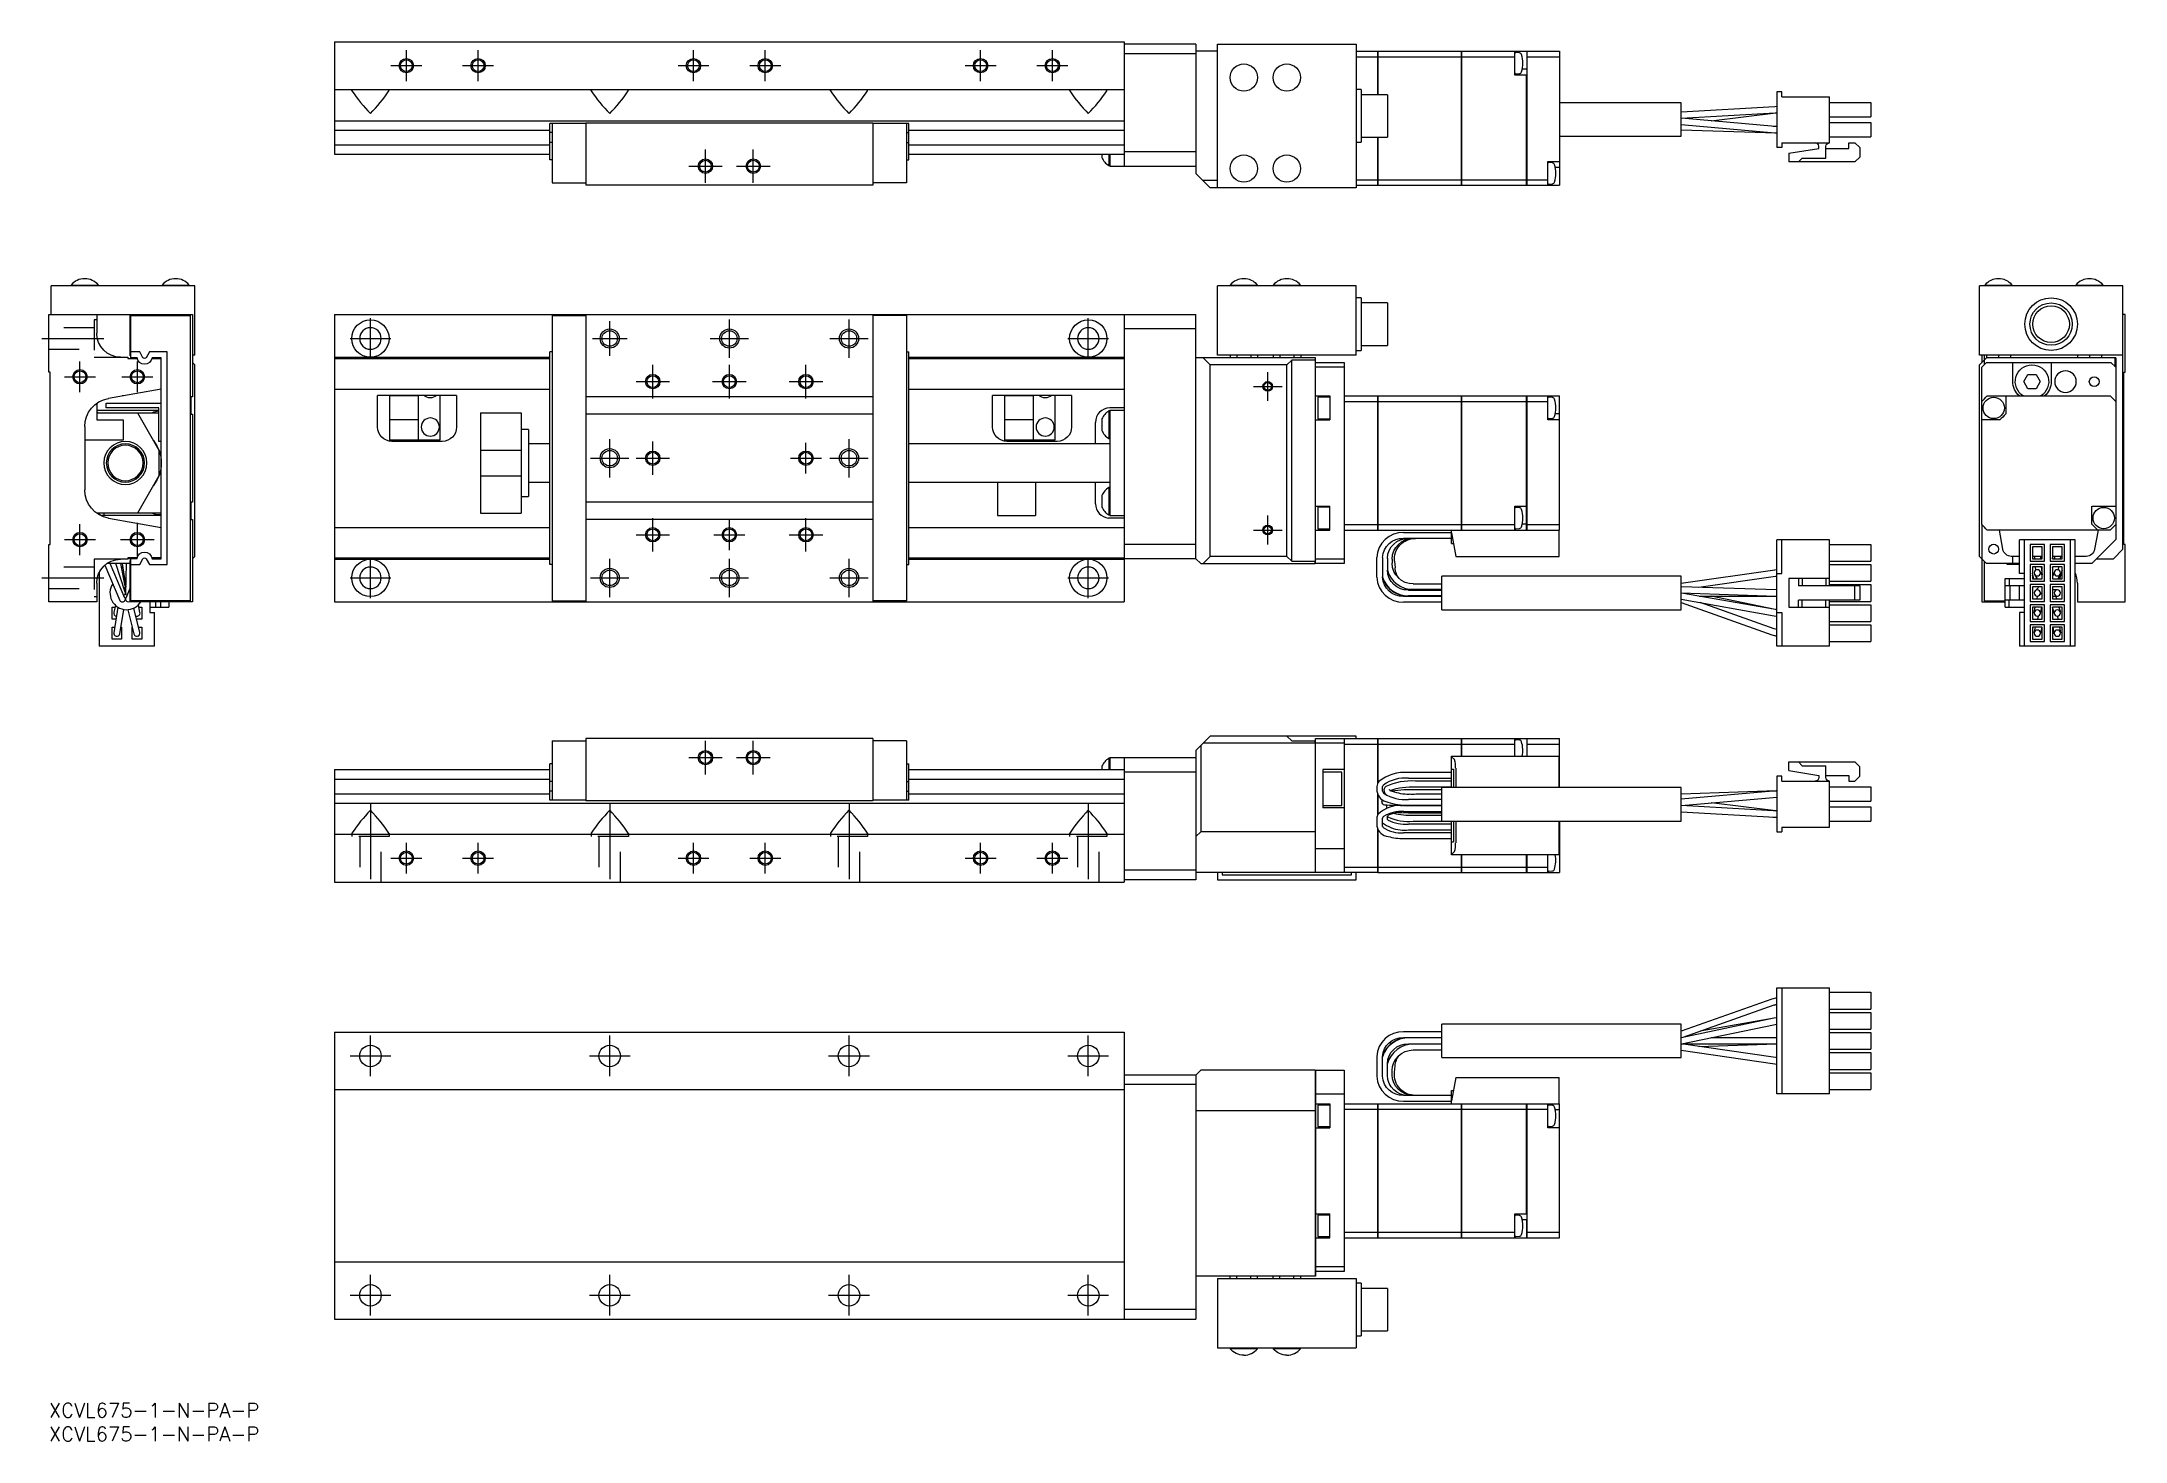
# Model space of a CAD drawing. Extents: x -1 to 434, y -8 to 284.
import ezdxf

# ---------------------------------------------------------------- set-up
doc = ezdxf.new("R2010")
doc.units = 0
doc.header["$LTSCALE"] = 0.5
doc.linetypes.add('CENTER', pattern=[50.8, 31.75, -6.35, 6.35, -6.35])
doc.linetypes.add('DASHED', pattern=[19.05, 12.7, -6.35])
for name, color, linetype in [('MSM_CENTER', 1, 'CENTER'), ('MSM_CONTINUOUS', 7, 'CONTINUOUS'), ('MSM_DASHED', 4, 'DASHED'), ('MSM_NARROW', 5, 'CONTINUOUS'), ('MSM_PART_NUMBER', 7, 'CONTINUOUS')]:
    doc.layers.add(name, color=color, linetype=linetype)
doc.styles.get("Standard").update_dxf_attribs({"font": 'txt.shx', "height": 3, "bigfont": 'bigfont.shx'})

msp = doc.modelspace()

# ---------------------------------------------------------------- texts
at = {"layer": 'MSM_PART_NUMBER'}
for p in [(0, -3), (0, -8)]:
    msp.add_text('XCVL675-1-N-PA-P', height=3, dxfattribs=at).set_placement(p)

# ---------------------------------------------------------------- linework, layer by layer
at = {"layer": 'MSM_CENTER'}
for p, q in [((71.47, 279.36), (77.93, 279.36)), ((74.7, 276.14), (74.7, 282.59)), ((86.47, 279.36), (92.93, 279.36)), ((89.7, 276.14), (89.7, 282.59)), ((131.47, 279.36), (137.93, 279.36)), ((134.7, 276.14), (134.7, 282.59)), ((146.47, 279.36), (152.93, 279.36)), ((149.7, 276.14), (149.7, 282.59)), ((191.47, 279.36), (197.93, 279.36)), ((194.7, 276.14), (194.7, 282.59)), ((206.47, 279.36), (212.93, 279.36)), ((209.7, 276.14), (209.7, 282.59)), ((137.2, 254.86), (137.2, 261.86)), ((147.2, 254.86), (147.2, 261.86)), ((133.7, 258.36), (140.7, 258.36)), ((143.7, 258.36), (150.7, 258.36)), ((67.2, 218.11), (67.2, 226.61)), ((217.2, 218.11), (217.2, 226.61)), ((-1.5, 222.36), (11.5, 222.36)), ((62.95, 222.36), (71.45, 222.36)), ((113.58, 222.36), (120.83, 222.36)), ((117.2, 218.74), (117.2, 225.98)), ((138.2, 222.36), (146.2, 222.36)), ((142.2, 218.36), (142.2, 226.36)), ((163.2, 222.36), (171.2, 222.36)), ((167.2, 218.36), (167.2, 226.36)), ((212.95, 222.36), (221.45, 222.36)), ((3.27, 214.36), (9.73, 214.36)), ((6.5, 211.13), (6.5, 217.59)), ((15.27, 214.36), (21.73, 214.36)), ((18.5, 211.13), (18.5, 217.59)), ((122.7, 213.36), (129.7, 213.36)), ((126.2, 209.86), (126.2, 216.86)), ((138.7, 213.36), (145.7, 213.36)), ((142.2, 209.86), (142.2, 216.86)), ((154.7, 213.36), (161.7, 213.36)), ((158.2, 209.86), (158.2, 216.86)), ((254.7, 209.36), (254.7, 215.36)), ((251.7, 212.36), (257.7, 212.36)), ((117.2, 193.36), (117.2, 201.36)), ((126.2, 193.86), (126.2, 200.86)), ((158.2, 194.13), (158.2, 200.59)), ((167.2, 193.36), (167.2, 201.36)), ((113.2, 197.36), (121.2, 197.36)), ((122.7, 197.36), (129.7, 197.36)), ((154.97, 197.36), (161.43, 197.36)), ((163.2, 197.36), (171.2, 197.36)), ((6.5, 177.13), (6.5, 183.59)), ((18.5, 176.86), (18.5, 183.86)), ((126.2, 177.86), (126.2, 184.86)), ((142.2, 178.13), (142.2, 184.59)), ((158.2, 177.86), (158.2, 184.86)), ((254.7, 179.36), (254.7, 185.36)), ((3.27, 180.36), (9.73, 180.36)), ((15, 180.36), (22, 180.36)), ((122.7, 181.36), (129.7, 181.36)), ((138.97, 181.36), (145.43, 181.36)), ((154.7, 181.36), (161.7, 181.36)), ((251.7, 182.36), (257.7, 182.36)), ((67.2, 168.11), (67.2, 176.61)), ((117.2, 168.36), (117.2, 176.36)), ((142.2, 168.36), (142.2, 176.36)), ((167.2, 168.36), (167.2, 176.36)), ((217.2, 168.11), (217.2, 176.61)), ((-1.5, 172.36), (11.5, 172.36)), ((62.95, 172.36), (71.45, 172.36)), ((113.2, 172.36), (121.2, 172.36)), ((138.2, 172.36), (146.2, 172.36)), ((163.2, 172.36), (171.2, 172.36)), ((212.95, 172.36), (221.45, 172.36)), ((137.2, 131.31), (137.2, 138.31)), ((147.2, 131.31), (147.2, 138.31)), ((133.7, 134.81), (140.7, 134.81)), ((143.7, 134.81), (150.7, 134.81)), ((67.2, 125.31), (67.2, 106.81)), ((117.2, 125.31), (117.2, 106.81)), ((167.2, 125.31), (167.2, 106.81)), ((217.2, 125.31), (217.2, 106.81)), ((71.47, 113.81), (77.93, 113.81)), ((74.7, 110.58), (74.7, 117.03)), ((86.47, 113.81), (92.93, 113.81)), ((89.7, 110.58), (89.7, 117.03)), ((131.47, 113.81), (137.93, 113.81)), ((134.7, 110.58), (134.7, 117.03)), ((146.47, 113.81), (152.93, 113.81)), ((149.7, 110.58), (149.7, 117.03)), ((191.47, 113.81), (197.93, 113.81)), ((194.7, 110.58), (194.7, 117.03)), ((206.47, 113.81), (212.93, 113.81)), ((209.7, 110.58), (209.7, 117.03)), ((67.2, 68.25), (67.2, 76.75)), ((117.2, 68.25), (117.2, 76.75)), ((167.2, 68.25), (167.2, 76.75)), ((217.2, 68.25), (217.2, 76.75)), ((62.95, 72.5), (71.45, 72.5)), ((112.95, 72.5), (121.45, 72.5)), ((162.95, 72.5), (171.45, 72.5)), ((212.95, 72.5), (221.45, 72.5)), ((67.2, 18.25), (67.2, 26.75)), ((117.2, 18.25), (117.2, 26.75)), ((167.2, 18.25), (167.2, 26.75)), ((217.2, 18.25), (217.2, 26.75)), ((62.95, 22.5), (71.45, 22.5)), ((112.95, 22.5), (121.45, 22.5)), ((162.95, 22.5), (171.45, 22.5)), ((212.95, 22.5), (221.45, 22.5))]:
    msp.add_line(p, q, dxfattribs=at)
at = {"layer": 'MSM_CONTINUOUS'}
for p, q in [((59.7, 284.36), (224.7, 284.36)), ((59.7, 284.36), (59.7, 260.86)), ((224.7, 284.36), (224.7, 258.36)), ((239.7, 283.86), (224.7, 283.86)), ((239.7, 283.86), (239.7, 256.86)), ((244.2, 283.86), (273.2, 283.86)), ((244.2, 253.86), (244.2, 283.86)), ((273.2, 283.86), (273.2, 253.86)), ((239.7, 281.86), (224.7, 281.86)), ((244.2, 282.36), (239.7, 282.36)), ((273.2, 282.36), (277.69, 282.36)), ((273.2, 281.21), (277.69, 281.21)), ((277.69, 273.29), (277.69, 282.36)), ((277.7, 282.36), (277.7, 273.29)), ((277.7, 282.36), (295.19, 282.36)), ((277.7, 281.21), (295.19, 281.21)), ((295.19, 254.36), (295.19, 282.36)), ((295.2, 282.35), (295.19, 282.35)), ((295.2, 281.2), (295.19, 281.2)), ((295.2, 282.36), (295.2, 254.36)), ((295.2, 282.36), (308.8, 282.36)), ((295.2, 281.21), (306.3, 281.21)), ((306.3, 277.36), (306.3, 282.36)), ((307.29, 282.03), (306.52, 282.1)), ((308.81, 282.36), (308.81, 254.36)), ((308.81, 282.36), (315.7, 282.36)), ((308.81, 281.21), (315.7, 281.21)), ((315.7, 282.36), (315.7, 254.36)), ((59.7, 274.36), (224.7, 274.36)), ((63.3, 274.24), (63.46, 274.36)), ((71.1, 274.24), (70.95, 274.36)), ((113.3, 274.24), (113.46, 274.36)), ((121.1, 274.24), (120.95, 274.36)), ((163.3, 274.24), (163.46, 274.36)), ((171.1, 274.24), (170.95, 274.36)), ((213.3, 274.24), (213.46, 274.36)), ((221.1, 274.24), (220.95, 274.36)), ((274.2, 274.36), (273.2, 274.36)), ((274.2, 274.36), (274.2, 263.36)), ((308.8, 277.36), (306.3, 277.36)), ((306.52, 277.63), (307.29, 277.7)), ((308.8, 278.61), (307.87, 278.61)), ((308.8, 254.36), (308.8, 277.36)), ((63.31, 274.21), (63.3, 274.24)), ((63.33, 274.11), (63.31, 274.21)), ((71.07, 274.11), (71.1, 274.21)), ((71.1, 274.21), (71.1, 274.24)), ((113.31, 274.21), (113.3, 274.24)), ((113.33, 274.11), (113.31, 274.21)), ((121.07, 274.11), (121.1, 274.21)), ((121.1, 274.21), (121.1, 274.24)), ((163.31, 274.21), (163.3, 274.24)), ((163.33, 274.11), (163.31, 274.21)), ((171.07, 274.11), (171.1, 274.21)), ((171.1, 274.21), (171.1, 274.24)), ((213.31, 274.21), (213.3, 274.24)), ((213.33, 274.11), (213.31, 274.21)), ((221.07, 274.11), (221.1, 274.21)), ((221.1, 274.21), (221.1, 274.24)), ((279.7, 273.29), (274.2, 273.29)), ((277.7, 273.43), (277.69, 273.42)), ((279.7, 273.29), (279.7, 264.44)), ((341.1, 271.6), (315.7, 271.6)), ((341.1, 264.6), (341.1, 271.6)), ((360.68, 270.79), (341.1, 269.67)), ((361.1, 270.81), (360.68, 270.79)), ((362.1, 273.86), (361.1, 273.86)), ((361.1, 273.86), (361.1, 262.26)), ((362.1, 272.86), (362.1, 273.86)), ((362.1, 272.86), (372.1, 272.86)), ((372.1, 263.26), (372.1, 272.86)), ((372.1, 271.66), (380.7, 271.66)), ((380.7, 271.66), (380.7, 268.66)), ((59.7, 267.86), (224.7, 267.86)), ((59.7, 265.9), (104.7, 265.9)), ((112.2, 267.26), (104.7, 267.26)), ((104.7, 259.66), (104.7, 267.26)), ((105.2, 267.26), (105.2, 254.86)), ((172.2, 267.36), (112.2, 267.36)), ((112.2, 267.36), (112.2, 254.36)), ((172.2, 267.36), (172.2, 254.36)), ((179.7, 267.26), (172.2, 267.26)), ((179.2, 267.26), (179.2, 254.86)), ((179.7, 259.66), (179.7, 267.26)), ((179.7, 265.9), (224.7, 265.9)), ((341.1, 268.36), (360.76, 269.49)), ((341.1, 267.06), (360.63, 265.35)), ((341.1, 265.97), (360.97, 265.32)), ((360.75, 266.65), (341.13, 268.37)), ((347.33, 267.82), (360.88, 269.48)), ((361.1, 266.63), (360.33, 266.68)), ((361.1, 266.62), (360.75, 266.65)), ((360.76, 269.49), (361.1, 269.51)), ((361.09, 269.5), (361.1, 269.5)), ((372.1, 268.66), (380.7, 268.66)), ((372.1, 267.46), (380.7, 267.46)), ((380.7, 267.46), (380.7, 264.46)), ((59.7, 262.83), (104.7, 262.83)), ((105.2, 265.39), (104.7, 265.39)), ((105.2, 263.34), (104.7, 263.34)), ((179.2, 265.39), (179.7, 265.39)), ((179.2, 263.34), (179.7, 263.34)), ((179.7, 262.83), (224.7, 262.83)), ((239.7, 261.36), (224.7, 261.36)), ((273.2, 263.36), (274.2, 263.36)), ((274.2, 264.44), (279.7, 264.44)), ((277.69, 254.36), (277.69, 264.44)), ((277.69, 263.66), (277.7, 263.64)), ((277.7, 264.44), (277.7, 254.36)), ((315.7, 264.6), (341.1, 264.6)), ((360.63, 265.35), (361.1, 265.32)), ((360.97, 265.32), (361.1, 265.31)), ((362.1, 262.26), (361.1, 262.26)), ((362.1, 263.26), (372.1, 263.26)), ((362.1, 263.26), (362.1, 262.26)), ((363.6, 261.06), (369.85, 262.06)), ((369.85, 262.06), (369.85, 262.51)), ((371.35, 260.06), (371.35, 262.51)), ((371.35, 262.06), (376.1, 262.06)), ((372.1, 264.46), (380.7, 264.46)), ((376.1, 263.26), (377.4, 263.26)), ((376.1, 262.06), (376.1, 263.26)), ((377.4, 263.26), (378.4, 262.26)), ((378.4, 262.26), (378.4, 260.26)), ((59.7, 260.86), (104.7, 260.86)), ((105.2, 259.66), (104.7, 259.66)), ((179.2, 259.66), (179.7, 259.66)), ((179.7, 260.86), (224.7, 260.86)), ((220.05, 260.86), (220.05, 260.15)), ((221.5, 260.86), (221.5, 258.5)), ((221.5, 258.5), (221.7, 258.5)), ((221.7, 260.86), (221.7, 258.36)), ((221.7, 258.36), (239.7, 258.36)), ((313.2, 254.36), (313.2, 259.36)), ((313.2, 259.36), (315.7, 259.36)), ((314.18, 259.03), (313.41, 259.1)), ((315.7, 258.11), (314.76, 258.11)), ((363.6, 261.06), (363.6, 259.26)), ((377.4, 259.26), (363.6, 259.26)), ((365.6, 259.26), (366.4, 260.06)), ((366.4, 260.06), (371.35, 260.06)), ((378.4, 260.26), (377.4, 259.26)), ((105.2, 254.86), (112.2, 254.86)), ((172.2, 254.36), (112.2, 254.36)), ((179.2, 254.86), (172.2, 254.86)), ((242.7, 253.86), (239.7, 256.86)), ((244.2, 255.36), (241.2, 255.36)), ((273.2, 253.86), (242.7, 253.86)), ((273.2, 255.52), (277.69, 255.52)), ((273.2, 254.36), (277.69, 254.36)), ((277.7, 255.52), (295.19, 255.52)), ((277.7, 254.36), (295.19, 254.36)), ((295.2, 255.52), (295.19, 255.52)), ((295.2, 254.37), (295.19, 254.37)), ((295.2, 255.52), (308.8, 255.52)), ((295.2, 254.36), (308.8, 254.36)), ((308.81, 255.52), (313.2, 255.52)), ((308.81, 254.36), (315.7, 254.36)), ((313.41, 254.63), (314.18, 254.7)), ((0.5, 227.36), (0.5, 233.36)), ((30.5, 233.36), (0.5, 233.36)), ((4.65, 233.52), (10.35, 233.52)), ((4.65, 233.52), (4.65, 233.36)), ((10.35, 233.36), (10.35, 233.52)), ((23.65, 233.52), (29.35, 233.52)), ((23.65, 233.52), (23.65, 233.36)), ((29.35, 233.36), (29.35, 233.52)), ((30.5, 218.86), (30.5, 233.36)), ((273.2, 233.36), (244.2, 233.36)), ((244.2, 218.86), (244.2, 233.36)), ((246.85, 233.52), (252.55, 233.52)), ((246.85, 233.52), (246.85, 233.36)), ((252.55, 233.36), (252.55, 233.52)), ((255.85, 233.52), (261.55, 233.52)), ((255.85, 233.52), (255.85, 233.36)), ((261.55, 233.36), (261.55, 233.52)), ((273.2, 218.86), (273.2, 233.36)), ((274.2, 230.86), (273.2, 230.86)), ((274.2, 230.86), (274.2, 219.86)), ((403.4, 218.86), (403.4, 233.36)), ((433.4, 233.36), (403.4, 233.36)), ((404.55, 233.52), (410.25, 233.52)), ((404.55, 233.52), (404.55, 233.36)), ((410.25, 233.36), (410.25, 233.52)), ((423.55, 233.52), (429.25, 233.52)), ((423.55, 233.52), (423.55, 233.36)), ((429.25, 233.36), (429.25, 233.52)), ((433.4, 178.36), (433.4, 233.36)), ((0, 227.36), (30, 227.36)), ((0, 215.36), (0, 227.36)), ((10, 227.36), (10, 223.46)), ((17, 218.76), (17, 227.36)), ((17.1, 218.36), (17.1, 227.16)), ((17.1, 227.16), (29.5, 227.16)), ((29.5, 227.16), (29.5, 167.56)), ((30, 227.36), (30, 210.16)), ((59.7, 227.36), (59.7, 167.36)), ((59.7, 227.36), (239.7, 227.36)), ((105.2, 227.16), (112.2, 227.16)), ((105.2, 227.16), (105.2, 167.56)), ((112.2, 227.36), (112.2, 167.36)), ((172.2, 227.36), (172.2, 167.36)), ((179.2, 227.16), (172.2, 227.16)), ((179.2, 227.16), (179.2, 167.56)), ((224.7, 227.36), (224.7, 167.36)), ((239.7, 176.36), (239.7, 227.36)), ((279.7, 229.78), (274.2, 229.78)), ((279.7, 229.78), (279.7, 220.93)), ((433.9, 227.36), (433.4, 227.36)), ((433.9, 215.36), (433.9, 227.36)), ((239.7, 224.36), (224.7, 224.36)), ((15, 218.46), (16.5, 218.46)), ((16.5, 218.46), (16.5, 218.16)), ((16.5, 218.16), (18.46, 218.16)), ((17.1, 218.76), (17, 218.76)), ((18.98, 219.56), (17.1, 219.56)), ((18.42, 218.36), (17.1, 218.36)), ((19.66, 218.36), (18.98, 219.56)), ((21.03, 219.56), (20.34, 218.36)), ((24.7, 219.56), (21.03, 219.56)), ((21.54, 218.16), (23.5, 218.16)), ((23.5, 218.36), (21.58, 218.36)), ((23.5, 176.36), (23.5, 218.36)), ((24.7, 175.16), (24.7, 219.56)), ((30.5, 218.86), (30, 218.86)), ((59.7, 218.46), (104.7, 218.46)), ((59.7, 218.16), (104.7, 218.16)), ((105.2, 219.56), (104.7, 219.56)), ((104.7, 175.16), (104.7, 219.56)), ((179.2, 219.56), (179.7, 219.56)), ((179.7, 175.16), (179.7, 219.56)), ((179.7, 218.46), (224.7, 218.46)), ((179.7, 218.16), (224.7, 218.16)), ((264.7, 218.36), (239.7, 218.36)), ((242.7, 216.86), (241.2, 218.36)), ((273.2, 218.86), (244.2, 218.86)), ((246.82, 218.86), (246.82, 218.36)), ((248.26, 218.86), (248.26, 218.36)), ((251.15, 218.86), (251.15, 218.36)), ((252.59, 218.86), (252.59, 218.36)), ((255.82, 218.86), (255.82, 218.36)), ((257.26, 218.86), (257.26, 218.36)), ((259.7, 217.86), (258.7, 216.86)), ((259.7, 175.86), (259.7, 217.86)), ((264.7, 217.86), (259.7, 217.86)), ((260.15, 218.86), (260.15, 218.36)), ((261.59, 218.86), (261.59, 218.36)), ((264.7, 175.36), (264.7, 218.36)), ((273.2, 219.86), (274.2, 219.86)), ((274.2, 220.93), (279.7, 220.93)), ((433.4, 218.86), (403.4, 218.86)), ((404.4, 217.86), (403.4, 216.86)), ((403.9, 218.86), (403.9, 217.36)), ((404.4, 218.86), (404.4, 216.86)), ((404.9, 218.36), (404.4, 217.86)), ((404.9, 218.86), (404.9, 218.36)), ((431.9, 218.36), (404.9, 218.36)), ((407.4, 218.86), (407.4, 218.36)), ((409.9, 218.86), (409.9, 218.36)), ((423.9, 218.86), (423.9, 218.36)), ((426.4, 218.86), (426.4, 218.36)), ((428.9, 218.86), (428.9, 218.36)), ((431.8, 216.46), (431.8, 218.36)), ((431.9, 218.36), (431.9, 209.24)), ((0.3, 215.36), (0, 215.36)), ((0.3, 179.36), (0.3, 215.36)), ((30.5, 216.86), (30, 217.36)), ((30.5, 176.86), (30.5, 216.86)), ((258.7, 216.86), (242.7, 216.86)), ((242.7, 176.86), (242.7, 216.86)), ((258.7, 176.86), (258.7, 216.86)), ((264.7, 217.36), (270.7, 217.36)), ((270.7, 216.36), (264.7, 216.36)), ((270.7, 217.36), (270.7, 175.36)), ((403.4, 176.86), (403.4, 216.86)), ((404.9, 217.36), (403.9, 216.36)), ((403.9, 209.25), (403.9, 216.36)), ((404.9, 217.36), (430.9, 217.36)), ((410.4, 213.36), (410.4, 217.36)), ((412.67, 213.36), (413.54, 214.86)), ((413.54, 211.86), (412.67, 213.36)), ((413.54, 214.86), (415.27, 214.86)), ((415.27, 214.86), (416.13, 213.36)), ((416.13, 213.36), (415.27, 211.86)), ((418.4, 217.36), (418.4, 213.36)), ((431.9, 216.36), (430.9, 217.36)), ((433.6, 215.36), (433.9, 215.36)), ((433.6, 179.36), (433.6, 215.36)), ((23.5, 211.8), (12.46, 209.86)), ((15.5, 210.36), (15.29, 210.36)), ((15.5, 210.39), (15.5, 210.36)), ((29.65, 210.16), (29.65, 206.56)), ((30, 210.16), (29.65, 210.16)), ((59.7, 211.8), (104.7, 211.8)), ((85.2, 210.48), (68.7, 210.48)), ((68.7, 203.86), (68.7, 210.48)), ((71.2, 210.48), (71.2, 201.16)), ((77.2, 210.36), (71.2, 210.36)), ((77.2, 210.48), (77.2, 201.16)), ((81.7, 210.48), (81.7, 201.16)), ((85.2, 210.48), (85.2, 203.86)), ((172.2, 210.16), (112.2, 210.16)), ((179.7, 211.8), (224.7, 211.8)), ((213.7, 210.48), (197.2, 210.48)), ((197.2, 203.86), (197.2, 210.48)), ((199.7, 210.48), (199.7, 201.16)), ((205.7, 210.36), (199.7, 210.36)), ((205.7, 210.48), (205.7, 201.16)), ((210.2, 210.48), (210.2, 201.16)), ((213.7, 210.48), (213.7, 203.86)), ((264.7, 210.36), (267.7, 210.36)), ((265.2, 210.11), (265.2, 205.61)), ((267.7, 210.11), (265.2, 210.11)), ((267.7, 210.36), (267.7, 205.36)), ((270.7, 210.36), (277.69, 210.36)), ((270.7, 209.2), (277.69, 209.2)), ((277.69, 182.36), (277.69, 210.36)), ((277.7, 210.36), (295.19, 210.36)), ((277.7, 210.36), (277.7, 182.36)), ((277.7, 209.2), (295.19, 209.2)), ((295.19, 182.36), (295.19, 210.36)), ((295.2, 210.35), (295.19, 210.35)), ((295.2, 209.2), (295.19, 209.2)), ((295.2, 210.36), (308.8, 210.36)), ((295.2, 210.36), (295.2, 182.36)), ((295.2, 209.2), (308.8, 209.2)), ((308.8, 182.36), (308.8, 210.36)), ((308.81, 210.36), (315.7, 210.36)), ((308.81, 210.36), (308.81, 182.36)), ((308.81, 209.2), (313.2, 209.2)), ((313.2, 205.36), (313.2, 210.36)), ((314.18, 210.02), (313.41, 210.09)), ((315.7, 182.36), (315.7, 210.36)), ((403.9, 183.51), (403.9, 209.2)), ((405.06, 210.36), (430.75, 210.36)), ((408.9, 210.36), (408.9, 206.61)), ((415.27, 211.86), (413.54, 211.86)), ((431.9, 209.2), (431.9, 183.51)), ((10, 208.82), (10, 205.36)), ((10, 207.36), (23, 207.36)), ((10, 205.36), (15.5, 205.36)), ((10.05, 206.86), (23, 206.86)), ((12, 207.86), (12, 208.86)), ((12, 208.86), (23.5, 208.86)), ((23, 207.86), (12, 207.86)), ((15.5, 205.36), (15.5, 201.16)), ((18.5, 206.86), (23, 199.06)), ((23, 200.86), (23, 207.86)), ((29.65, 206.56), (30, 206.56)), ((30, 206.56), (30, 188.16)), ((77.2, 205.36), (71.2, 205.36)), ((90.2, 206.86), (90.2, 185.86)), ((90.2, 206.86), (98.7, 206.86)), ((98.7, 206.86), (98.7, 185.86)), ((172.2, 206.56), (112.2, 206.56)), ((205.7, 205.36), (199.7, 205.36)), ((218.7, 200.36), (218.7, 204.85)), ((220.05, 205.57), (220.05, 203.15)), ((221.5, 207.22), (221.5, 201.5)), ((221.7, 207.22), (221.5, 207.22)), ((224.7, 207.85), (221.7, 207.85)), ((221.7, 207.36), (221.7, 185.36)), ((221.7, 207.36), (224.7, 207.36)), ((264.7, 205.36), (267.7, 205.36)), ((265.2, 205.61), (267.7, 205.61)), ((315.7, 205.36), (313.2, 205.36)), ((313.41, 205.63), (314.18, 205.69)), ((315.7, 206.61), (314.76, 206.61)), ((407.65, 205.36), (403.9, 205.36)), ((7.5, 203.95), (7.5, 190.77)), ((15.5, 201.16), (7.5, 201.16)), ((23.5, 200.86), (23, 200.86)), ((81.7, 201.16), (71.2, 201.16)), ((82.2, 200.86), (71.7, 200.86)), ((100.2, 203.36), (98.7, 203.36)), ((100.2, 203.36), (100.2, 189.36)), ((104.7, 200.36), (100.2, 200.36)), ((221.7, 200.36), (179.7, 200.36)), ((210.2, 201.16), (199.7, 201.16)), ((210.7, 200.86), (200.2, 200.86)), ((221.5, 201.5), (221.7, 201.5)), ((23, 199.06), (23, 193.65)), ((90.2, 199.06), (98.7, 199.06)), ((23, 193.65), (18.5, 185.86)), ((90.2, 193.65), (98.7, 193.65)), ((100.2, 192.36), (104.7, 192.36)), ((179.7, 192.36), (221.7, 192.36)), ((198.2, 192.36), (198.2, 185.36)), ((206.2, 192.36), (206.2, 185.36)), ((218.7, 187.85), (218.7, 192.36)), ((30, 188.16), (29.65, 188.16)), ((29.65, 188.16), (29.65, 184.56)), ((98.7, 189.36), (100.2, 189.36)), ((172.2, 188.16), (112.2, 188.16)), ((220.05, 189.57), (220.05, 187.15)), ((221.5, 191.22), (221.5, 185.5)), ((221.7, 191.22), (221.5, 191.22)), ((264.7, 187.36), (267.7, 187.36)), ((267.7, 182.36), (267.7, 187.36)), ((306.3, 187.36), (308.8, 187.36)), ((306.3, 182.36), (306.3, 187.36)), ((426.9, 187.36), (431.9, 187.36)), ((426.9, 183.61), (426.9, 187.36)), ((23.5, 185.86), (10.05, 185.86)), ((23.5, 185.36), (11.05, 185.36)), ((11.5, 185.86), (11.5, 185.36)), ((12.46, 184.86), (23.5, 182.91)), ((29.65, 184.56), (30, 184.56)), ((30, 184.56), (30, 167.36)), ((59.7, 182.91), (104.7, 182.91)), ((90.2, 185.86), (98.7, 185.86)), ((172.2, 184.56), (112.2, 184.56)), ((179.7, 182.91), (224.7, 182.91)), ((198.2, 185.36), (206.2, 185.36)), ((221.5, 185.5), (221.7, 185.5)), ((221.7, 185.36), (224.7, 185.36)), ((224.7, 184.85), (221.7, 184.85)), ((265.2, 187.11), (265.2, 182.61)), ((267.7, 187.11), (265.2, 187.11)), ((270.7, 183.51), (277.69, 183.51)), ((277.7, 183.51), (295.19, 183.51)), ((295.2, 183.51), (295.19, 183.51)), ((295.2, 183.51), (306.3, 183.51)), ((307.29, 187.02), (306.52, 187.09)), ((308.8, 183.61), (307.87, 183.61)), ((308.81, 183.51), (315.7, 183.51)), ((403.9, 183.46), (403.9, 167.36)), ((431.9, 183.47), (431.9, 180.36)), ((0, 167.36), (0, 179.36)), ((0, 179.36), (0.3, 179.36)), ((239.7, 179.36), (224.7, 179.36)), ((264.7, 182.36), (267.7, 182.36)), ((265.2, 182.61), (267.7, 182.61)), ((270.7, 182.36), (277.69, 182.36)), ((277.7, 182.36), (315.7, 182.36)), ((283.1, 181.81), (293.1, 181.81)), ((293.1, 180.61), (283.1, 180.61)), ((285.59, 180.61), (285.35, 180.6)), ((293.1, 179.56), (293.1, 182.36)), ((293.1, 181.76), (293.97, 176.86)), ((293.1, 179.56), (293.49, 179.56)), ((295.2, 182.37), (295.19, 182.37)), ((306.52, 182.63), (307.29, 182.69)), ((315.6, 176.86), (315.6, 182.36)), ((372.1, 180.31), (361.1, 180.31)), ((361.1, 158.11), (361.1, 180.31)), ((362.1, 173.31), (362.1, 180.31)), ((372.1, 170.71), (372.1, 180.31)), ((372.1, 179.36), (380.7, 179.36)), ((380.7, 179.36), (380.7, 175.86)), ((430.75, 182.36), (405.06, 182.36)), ((408.31, 178.34), (407.6, 182.36)), ((411.8, 173.31), (411.8, 180.31)), ((423.4, 180.31), (411.8, 180.31)), ((412.8, 158.11), (412.8, 180.31)), ((414, 179.36), (414, 175.86)), ((417, 179.36), (414, 179.36)), ((414.5, 178.86), (414.5, 176.36)), ((416.5, 178.86), (414.5, 178.86)), ((416.5, 176.36), (416.5, 178.86)), ((417, 175.86), (417, 179.36)), ((418.2, 179.36), (418.2, 175.86)), ((421.2, 179.36), (418.2, 179.36)), ((418.7, 178.86), (418.7, 176.36)), ((420.7, 178.86), (418.7, 178.86)), ((420.7, 176.36), (420.7, 178.86)), ((421.2, 175.86), (421.2, 179.36)), ((422.4, 180.31), (422.4, 158.11)), ((423.4, 158.11), (423.4, 180.31)), ((426.9, 175.36), (431.9, 180.36)), ((428.2, 182.36), (427.49, 178.34)), ((433.9, 179.36), (433.6, 179.36)), ((433.9, 167.36), (433.9, 179.36)), ((11.69, 175), (14.8, 167.67)), ((17, 175.36), (12.15, 175.36)), ((15.9, 168.14), (12.84, 175.36)), ((15.92, 169.39), (14.01, 175.36)), ((16.5, 176.26), (15, 176.26)), ((15.94, 170.62), (15.03, 175.36)), ((15.17, 174.66), (15.2, 174.66)), ((15.2, 174.66), (15.2, 174.47)), ((15.34, 175.36), (16.06, 170.42)), ((16.18, 175.36), (16.05, 169.22)), ((16.5, 176.56), (16.5, 176.26)), ((18.46, 176.56), (16.5, 176.56)), ((18.42, 176.36), (16.5, 176.36)), ((17, 175.96), (17.1, 175.96)), ((17, 167.36), (17, 175.96)), ((17.1, 167.56), (17.1, 176.36)), ((17.1, 175.16), (18.98, 175.16)), ((18.98, 175.16), (19.66, 176.35)), ((20.34, 176.35), (21.03, 175.16)), ((21.03, 175.16), (24.7, 175.16)), ((23.5, 176.56), (21.54, 176.56)), ((21.58, 176.36), (23.5, 176.36)), ((23.2, 176.56), (23, 176.36)), ((30, 176.36), (30.5, 176.86)), ((59.7, 176.56), (104.7, 176.56)), ((59.7, 176.26), (104.7, 176.26)), ((105.2, 175.16), (104.7, 175.16)), ((179.2, 175.16), (179.7, 175.16)), ((179.7, 176.56), (224.7, 176.56)), ((179.7, 176.26), (224.7, 176.26)), ((239.7, 176.36), (224.7, 176.36)), ((239.7, 176.36), (240.7, 175.36)), ((240.7, 175.36), (264.6, 175.36)), ((241.2, 175.36), (242.7, 176.86)), ((258.7, 176.86), (242.7, 176.86)), ((258.7, 176.86), (259.7, 175.86)), ((259.7, 175.86), (264.61, 175.86)), ((264.61, 175.37), (264.6, 175.36)), ((264.7, 175.99), (264.61, 175.86)), ((264.61, 175.37), (264.61, 175.86)), ((264.61, 175.37), (264.7, 175.46)), ((264.7, 176.36), (270.7, 176.36)), ((270.7, 175.36), (264.7, 175.36)), ((277.5, 172.51), (277.5, 176.61)), ((278.7, 176.61), (278.7, 172.51)), ((279.7, 176.45), (279.7, 173.97)), ((280.7, 176.3), (280.7, 175.42)), ((281.18, 175.84), (281.3, 174.46)), ((293.97, 176.86), (315.6, 176.86)), ((372.1, 175.86), (380.7, 175.86)), ((372.1, 175.16), (380.7, 175.16)), ((380.7, 175.16), (380.7, 171.66)), ((403.4, 176.86), (403.9, 176.36)), ((403.9, 176.36), (404.9, 175.36)), ((404.4, 175.86), (404.4, 167.56)), ((411.8, 175.36), (404.9, 175.36)), ((409.2, 175.16), (409.2, 175.36)), ((411.8, 175.16), (409.2, 175.16)), ((411.8, 176.86), (410.08, 176.86)), ((410.4, 175.36), (410.4, 176.86)), ((414, 175.86), (417, 175.86)), ((414, 175.16), (414, 171.66)), ((417, 175.16), (414, 175.16)), ((416.5, 176.86), (414.5, 176.86)), ((414.5, 176.36), (416.5, 176.36)), ((414.5, 174.66), (414.5, 172.16)), ((416.5, 174.66), (414.5, 174.66)), ((415.01, 176.36), (414.96, 176.86)), ((415.21, 173.99), (415.15, 174.66)), ((416.17, 176.86), (416.21, 176.36)), ((416.35, 174.66), (416.49, 173.02)), ((416.5, 176.48), (416.49, 176.86)), ((416.5, 172.16), (416.5, 174.66)), ((417, 171.66), (417, 175.16)), ((418.2, 175.86), (421.2, 175.86)), ((418.2, 175.16), (418.2, 171.66)), ((421.2, 175.16), (418.2, 175.16)), ((420.7, 176.86), (418.7, 176.86)), ((418.7, 176.36), (420.7, 176.36)), ((418.7, 174.66), (418.7, 172.16)), ((420.7, 174.66), (418.7, 174.66)), ((418.7, 174.47), (418.74, 174.66)), ((418.71, 176.36), (418.78, 176.86)), ((419.16, 176.86), (419.06, 176.36)), ((419.96, 174.66), (419.84, 174.04)), ((420.38, 176.86), (420.28, 176.36)), ((420.7, 172.16), (420.7, 174.66)), ((421.2, 171.66), (421.2, 175.16)), ((425.72, 176.86), (423.4, 176.86)), ((426.9, 175.36), (423.4, 175.36)), ((427.9, 176.36), (431.4, 176.36)), ((431.4, 176.36), (433.4, 178.36)), ((10, 171.26), (10, 167.36)), ((10.5, 173.44), (10.5, 158.11)), ((17, 170.27), (16.1, 168.14)), ((278.71, 172.51), (278.7, 172.55)), ((283.39, 169.96), (283.36, 169.97)), ((283.36, 169.97), (283.39, 169.96)), ((284.1, 169.91), (283.39, 169.96)), ((283.39, 169.96), (284.6, 169.81)), ((291.1, 169.91), (284.1, 169.91)), ((284.1, 169.81), (291.1, 169.81)), ((285.1, 171.11), (291.1, 171.11)), ((291.1, 165.71), (291.1, 172.71)), ((341.1, 172.71), (291.1, 172.71)), ((360.63, 174), (341.1, 171.16)), ((341.1, 165.71), (341.1, 172.71)), ((361.01, 169.86), (341.1, 170.51)), ((344.81, 170.39), (360.78, 172.7)), ((361.1, 174.04), (360.6, 173.99)), ((360.78, 172.7), (361.1, 172.74)), ((361.1, 169.86), (361.01, 169.86)), ((361.1, 173.31), (362.1, 173.31)), ((363.6, 172.21), (363.6, 166.21)), ((372.1, 172.21), (363.6, 172.21)), ((365.6, 172.21), (365.6, 170.71)), ((378.4, 170.71), (365.6, 170.71)), ((366.4, 172.21), (366.4, 170.71)), ((371.35, 172.21), (371.35, 170.71)), ((372.1, 171.66), (380.7, 171.66)), ((372.1, 170.96), (380.7, 170.96)), ((377.4, 167.71), (377.4, 170.71)), ((378.4, 170.71), (378.4, 167.71)), ((380.7, 170.96), (380.7, 167.46)), ((408.8, 166.21), (408.8, 172.21)), ((408.8, 172.21), (412.8, 172.21)), ((412.8, 170.71), (408.8, 170.71)), ((409.6, 172.21), (409.6, 170.71)), ((409.8, 170.71), (409.8, 167.71)), ((412.8, 173.31), (411.8, 173.31)), ((411.8, 167.71), (411.8, 170.71)), ((414, 171.66), (417, 171.66)), ((414, 170.96), (414, 167.46)), ((417, 170.96), (414, 170.96)), ((414.76, 172.16), (414.5, 173.34)), ((414.72, 172.34), (414.5, 172.85)), ((414.5, 172.16), (416.5, 172.16)), ((416.5, 170.46), (414.5, 170.46)), ((414.5, 170.46), (414.5, 167.96)), ((414.94, 173.07), (415.5, 172.16)), ((415.76, 170.38), (415.05, 169.67)), ((415.36, 172.16), (415.34, 172.42)), ((416.5, 173.01), (416.06, 173.74)), ((416.5, 167.96), (416.5, 170.46)), ((417, 167.46), (417, 170.96)), ((418.2, 171.66), (421.2, 171.66)), ((421.2, 170.96), (418.2, 170.96)), ((418.2, 170.96), (418.2, 167.46)), ((419.1, 173.65), (418.7, 172.65)), ((418.7, 172.16), (420.7, 172.16)), ((420.7, 170.46), (418.7, 170.46)), ((418.7, 170.46), (418.7, 167.96)), ((419.7, 169.86), (418.7, 169.86)), ((419.9, 172.16), (420.3, 173.17)), ((420.7, 173.94), (420.13, 172.16)), ((420.7, 167.96), (420.7, 170.46)), ((421.2, 167.46), (421.2, 170.96)), ((423.9, 171.26), (423.9, 167.36)), ((10, 167.36), (0, 167.36)), ((13.2, 166.26), (13.87, 166.26)), ((13.2, 163.76), (13.2, 166.26)), ((14.42, 166.23), (13.56, 160.91)), ((13.96, 166.58), (13.57, 165.18)), ((14.84, 160.7), (15.66, 165.76)), ((16.52, 165.72), (17.77, 160.65)), ((30, 167.36), (17, 167.36)), ((29.5, 167.56), (17.1, 167.56)), ((19.03, 160.96), (17.78, 166.05)), ((19.04, 165.13), (18.74, 166.73)), ((18.83, 166.26), (19.4, 166.26)), ((19.4, 166.26), (19.4, 163.76)), ((21.1, 167.36), (21.1, 165.11)), ((21.1, 166.21), (23.3, 166.21)), ((22.3, 167.36), (22.3, 166.21)), ((23.3, 167.36), (23.3, 166.21)), ((23.3, 166.21), (25.1, 166.21)), ((25.1, 167.36), (25.1, 166.21)), ((59.7, 167.36), (224.7, 167.36)), ((105.2, 167.56), (112.2, 167.56)), ((179.2, 167.56), (172.2, 167.56)), ((283.1, 168.51), (291.1, 168.51)), ((291.1, 167.31), (283.1, 167.31)), ((291.1, 168.61), (284.1, 168.61)), ((291.1, 165.71), (341.1, 165.71)), ((341.1, 169.21), (360.97, 168.56)), ((341.1, 167.9), (360.55, 164.45)), ((341.1, 167.22), (360.07, 160.49)), ((360.78, 165.73), (341.18, 169.2)), ((344.82, 168.56), (361.1, 168.56)), ((360.5, 161.71), (345.05, 167.2)), ((360.71, 165.75), (347.36, 168.56)), ((361.1, 165.69), (360.71, 165.75)), ((361.1, 165.68), (360.78, 165.73)), ((360.97, 168.56), (361.1, 168.56)), ((363.6, 166.21), (372.1, 166.21)), ((365.6, 166.21), (365.6, 167.71)), ((378.4, 167.71), (365.6, 167.71)), ((366.4, 166.21), (366.4, 167.71)), ((371.35, 166.21), (371.35, 167.71)), ((372.1, 158.11), (372.1, 167.71)), ((372.1, 167.46), (380.7, 167.46)), ((372.1, 166.76), (380.7, 166.76)), ((380.7, 166.76), (380.7, 163.26)), ((403.9, 167.36), (408.8, 167.36)), ((404.4, 167.56), (408.8, 167.56)), ((412.8, 167.71), (408.8, 167.71)), ((408.8, 166.21), (412.8, 166.21)), ((409.6, 166.21), (409.6, 167.71)), ((414, 167.46), (417, 167.46)), ((417, 166.76), (414, 166.76)), ((414, 166.76), (414, 163.26)), ((414.5, 167.96), (416.5, 167.96)), ((416.5, 166.26), (414.5, 166.26)), ((414.5, 166.26), (414.5, 163.76)), ((414.86, 165.13), (415.07, 166.26)), ((415.49, 168.56), (415.38, 167.96)), ((415.96, 168.75), (416.5, 169.28)), ((416.39, 166.26), (416.14, 164.89)), ((416.5, 163.76), (416.5, 166.26)), ((417, 163.26), (417, 166.76)), ((418.2, 167.46), (421.2, 167.46)), ((421.2, 166.76), (418.2, 166.76)), ((418.2, 166.76), (418.2, 163.26)), ((418.7, 168.56), (419.7, 168.56)), ((418.7, 167.96), (420.7, 167.96)), ((420.7, 166.26), (418.7, 166.26)), ((418.7, 166.26), (418.7, 163.76)), ((419.07, 164.84), (418.7, 166.2)), ((419.57, 167.96), (419.4, 168.56)), ((420.03, 166.26), (420.33, 165.18)), ((420.7, 163.76), (420.7, 166.26)), ((421.2, 163.26), (421.2, 166.76)), ((423.9, 167.36), (433.9, 167.36)), ((14.02, 163.76), (13.2, 163.76)), ((13.2, 162.06), (13.75, 162.06)), ((13.2, 159.56), (13.2, 162.06)), ((15.06, 162.06), (15.2, 162.06)), ((15.2, 162.06), (15.2, 159.56)), ((17.4, 162.06), (17.42, 162.06)), ((17.4, 159.56), (17.4, 162.06)), ((19.4, 163.76), (18.34, 163.76)), ((18.76, 162.06), (19.4, 162.06)), ((19.4, 162.06), (19.4, 159.56)), ((21.1, 165.11), (22.1, 165.11)), ((22.1, 158.11), (22.1, 165.11)), ((361.1, 161.55), (360.49, 161.72)), ((360.55, 164.45), (361.1, 164.37)), ((361.1, 165.11), (362.1, 165.11)), ((362.1, 165.11), (362.1, 158.11)), ((372.1, 163.26), (380.7, 163.26)), ((372.1, 162.56), (380.7, 162.56)), ((380.7, 162.56), (380.7, 159.06)), ((411.8, 165.11), (411.8, 158.11)), ((412.8, 165.11), (411.8, 165.11)), ((414, 163.26), (417, 163.26)), ((414, 162.56), (414, 159.06)), ((417, 162.56), (414, 162.56)), ((414.5, 163.76), (416.5, 163.76)), ((414.5, 162.06), (414.5, 159.56)), ((416.5, 162.06), (414.5, 162.06)), ((414.87, 160.96), (415.14, 162.06)), ((415.72, 164.39), (415.56, 163.76)), ((416.48, 162.06), (416.13, 160.65)), ((416.5, 159.56), (416.5, 162.06)), ((417, 159.06), (417, 162.56)), ((418.2, 163.26), (421.2, 163.26)), ((418.2, 162.56), (418.2, 159.06)), ((421.2, 162.56), (418.2, 162.56)), ((418.7, 163.76), (420.7, 163.76)), ((418.7, 162.06), (418.7, 159.56)), ((420.7, 162.06), (418.7, 162.06)), ((419.06, 160.7), (418.84, 162.06)), ((419.88, 163.76), (419.78, 164.36)), ((420.16, 162.06), (420.34, 160.91)), ((420.7, 159.56), (420.7, 162.06)), ((421.2, 159.06), (421.2, 162.56)), ((22.1, 158.11), (10.5, 158.11)), ((15.2, 159.56), (13.2, 159.56)), ((19.4, 159.56), (17.4, 159.56)), ((360.06, 160.49), (361.1, 160.23)), ((360.07, 160.49), (361.1, 160.22)), ((372.1, 158.11), (361.1, 158.11)), ((372.1, 159.06), (380.7, 159.06)), ((423.4, 158.11), (411.8, 158.11)), ((414, 159.06), (417, 159.06)), ((414.5, 159.56), (416.5, 159.56)), ((418.2, 159.06), (421.2, 159.06)), ((418.7, 159.56), (420.7, 159.56)), ((105.2, 138.31), (112.2, 138.31)), ((105.2, 138.31), (105.2, 125.91)), ((172.2, 138.81), (112.2, 138.81)), ((112.2, 138.81), (112.2, 125.81)), ((172.2, 138.81), (172.2, 125.81)), ((179.2, 138.31), (172.2, 138.31)), ((179.2, 138.31), (179.2, 125.91)), ((239.7, 136.31), (241.2, 137.81)), ((239.7, 136.31), (239.7, 109.31)), ((240.7, 137.31), (240.7, 119.31)), ((241.2, 137.81), (242.7, 139.31)), ((264.6, 137.81), (241.2, 137.81)), ((273.2, 139.31), (242.7, 139.31)), ((258.7, 139.31), (259.7, 138.31)), ((259.7, 138.31), (264.7, 138.31)), ((264.6, 137.81), (264.6, 119.31)), ((264.61, 137.81), (264.6, 137.81)), ((264.61, 137.81), (264.61, 138.31)), ((264.61, 137.81), (264.7, 137.78)), ((264.7, 138.81), (277.69, 138.81)), ((264.7, 110.81), (264.7, 138.81)), ((270.7, 137.81), (264.7, 137.81)), ((270.7, 138.81), (270.7, 110.81)), ((270.7, 137.65), (277.69, 137.65)), ((273.2, 138.81), (273.2, 139.31)), ((277.69, 129.51), (277.69, 138.81)), ((277.7, 138.81), (295.19, 138.81)), ((277.7, 138.81), (277.7, 129.53)), ((277.7, 137.65), (295.19, 137.65)), ((293.1, 135.11), (315.6, 135.11)), ((293.1, 128.57), (293.1, 135.11)), ((293.1, 135), (293.71, 134.4)), ((295.19, 135.11), (295.19, 138.81)), ((295.2, 138.8), (295.19, 138.8)), ((295.2, 137.65), (295.19, 137.65)), ((295.2, 138.81), (308.8, 138.81)), ((295.2, 138.81), (295.2, 135.11)), ((295.2, 137.65), (306.3, 137.65)), ((306.3, 135.11), (306.3, 138.81)), ((307.29, 138.47), (306.52, 138.54)), ((308.81, 138.81), (315.7, 138.81)), ((308.81, 138.81), (308.81, 135.11)), ((308.81, 137.65), (315.7, 137.65)), ((315.6, 128.57), (315.6, 135.11)), ((315.7, 128.57), (315.7, 138.81)), ((59.7, 132.31), (59.7, 108.81)), ((59.7, 132.31), (104.7, 132.31)), ((105.2, 133.51), (104.7, 133.51)), ((104.7, 125.91), (104.7, 133.51)), ((179.2, 133.51), (179.7, 133.51)), ((179.7, 125.91), (179.7, 133.51)), ((179.7, 132.31), (224.7, 132.31)), ((220.05, 133.02), (220.05, 132.31)), ((221.5, 134.67), (221.5, 132.31)), ((221.7, 134.67), (221.5, 134.67)), ((221.7, 134.81), (239.7, 134.81)), ((221.7, 134.81), (221.7, 132.31)), ((224.7, 134.81), (224.7, 108.81)), ((239.7, 131.81), (224.7, 131.81)), ((270.7, 132.31), (266.2, 132.31)), ((266.2, 132.31), (266.2, 124.31)), ((270.2, 131.81), (266.2, 131.81)), ((270.2, 124.81), (270.2, 131.81)), ((293.1, 131.71), (284.1, 131.71)), ((293.1, 132.41), (293.49, 132.41)), ((293.49, 132.41), (293.49, 128.57)), ((293.97, 132.63), (293.97, 128.57)), ((362.1, 130.91), (361.1, 130.91)), ((361.1, 130.91), (361.1, 119.31)), ((362.1, 129.91), (362.1, 130.91)), ((363.6, 132.11), (363.6, 133.91)), ((363.6, 133.91), (377.4, 133.91)), ((363.6, 132.11), (369.85, 131.11)), ((365.6, 133.91), (366.4, 133.11)), ((366.4, 133.11), (371.35, 133.11)), ((369.85, 131.11), (369.85, 130.66)), ((371.35, 130.66), (371.35, 133.11)), ((371.35, 131.11), (376.1, 131.11)), ((376.1, 131.11), (376.1, 129.91)), ((378.4, 132.91), (377.4, 133.91)), ((377.4, 129.91), (378.4, 130.91)), ((378.4, 130.91), (378.4, 132.91)), ((59.7, 130.34), (104.7, 130.34)), ((59.7, 127.27), (104.7, 127.27)), ((105.2, 129.83), (104.7, 129.83)), ((105.2, 127.78), (104.7, 127.78)), ((179.2, 129.83), (179.7, 129.83)), ((179.2, 127.78), (179.7, 127.78)), ((179.7, 130.34), (224.7, 130.34)), ((179.7, 127.27), (224.7, 127.27)), ((277.5, 128.76), (277.5, 127.8)), ((277.69, 122.91), (277.69, 127.15)), ((277.7, 127.13), (277.7, 122.92)), ((278.7, 127.79), (278.7, 128.76)), ((279.03, 127.77), (279.04, 127.73)), ((279.04, 127.73), (279.11, 127.53)), ((280.22, 127.98), (280.17, 128.14)), ((284.1, 130.51), (293.1, 130.51)), ((291.1, 128.11), (285.56, 128.11)), ((293.1, 129.91), (285.59, 129.91)), ((285.59, 128.71), (293.1, 128.71)), ((285.68, 127.15), (285.64, 127.15)), ((291.1, 127.15), (285.66, 127.15)), ((291.1, 121.57), (291.1, 128.57)), ((341.1, 128.57), (291.1, 128.57)), ((341.1, 121.57), (341.1, 128.57)), ((360.97, 127.85), (341.1, 127.2)), ((360.22, 127.78), (341.1, 126.11)), ((341.13, 124.8), (360.33, 126.49)), ((361.1, 127.84), (360.22, 127.78)), ((360.33, 126.49), (361.1, 126.54)), ((361.1, 127.85), (360.64, 127.84)), ((361.1, 127.86), (360.97, 127.85)), ((362.1, 129.91), (372.1, 129.91)), ((372.1, 120.31), (372.1, 129.91)), ((372.1, 128.71), (380.7, 128.71)), ((376.1, 129.91), (377.4, 129.91)), ((380.7, 128.71), (380.7, 125.71)), ((59.7, 125.31), (224.7, 125.31)), ((112.2, 125.91), (104.7, 125.91)), ((172.2, 125.81), (112.2, 125.81)), ((179.7, 125.91), (172.2, 125.91)), ((266.2, 124.81), (270.2, 124.81)), ((270.7, 124.31), (266.2, 124.31)), ((277.5, 122.2), (277.5, 120.46)), ((278.54, 125.8), (278.5, 125.6)), ((278.66, 125.98), (278.54, 125.8)), ((278.7, 120.46), (278.7, 122.2)), ((279.51, 124.94), (279.5, 124.88)), ((279.5, 124.88), (279.5, 124.48)), ((279.5, 124.48), (279.5, 124.44)), ((279.5, 124.44), (279.56, 124.22)), ((279.7, 121.86), (279.7, 122.6)), ((282.05, 123.38), (284.1, 123.31)), ((291.1, 124.76), (283.1, 124.76)), ((283.1, 123.56), (291.1, 123.56)), ((291.1, 126.06), (284.1, 126.06)), ((284.1, 124.86), (291.1, 124.86)), ((284.1, 123.31), (291.1, 123.31)), ((291.1, 122.71), (285.1, 122.71)), ((360.32, 123.7), (341.1, 124.81)), ((341.1, 123.5), (360.68, 122.38)), ((360.88, 123.69), (347.33, 125.35)), ((360.25, 122.41), (361.1, 122.37)), ((361.1, 123.67), (360.32, 123.7)), ((360.54, 122.39), (361.1, 122.36)), ((360.68, 122.38), (361.1, 122.36)), ((372.1, 125.71), (380.7, 125.71)), ((372.1, 124.51), (380.7, 124.51)), ((380.7, 124.51), (380.7, 121.51)), ((59.7, 118.81), (224.7, 118.81)), ((63.31, 118.96), (63.3, 118.93)), ((63.3, 118.93), (63.46, 118.81)), ((63.33, 119.06), (63.31, 118.96)), ((71.1, 118.93), (70.95, 118.81)), ((71.07, 119.06), (71.1, 118.96)), ((71.1, 118.96), (71.1, 118.93)), ((113.31, 118.96), (113.3, 118.93)), ((113.3, 118.93), (113.46, 118.81)), ((113.33, 119.06), (113.31, 118.96)), ((121.1, 118.93), (120.95, 118.81)), ((121.07, 119.06), (121.1, 118.96)), ((121.1, 118.96), (121.1, 118.93)), ((163.31, 118.96), (163.3, 118.93)), ((163.3, 118.93), (163.46, 118.81)), ((163.33, 119.06), (163.31, 118.96)), ((171.1, 118.93), (170.95, 118.81)), ((171.07, 119.06), (171.1, 118.96)), ((171.1, 118.96), (171.1, 118.93)), ((213.31, 118.96), (213.3, 118.93)), ((213.3, 118.93), (213.46, 118.81)), ((213.33, 119.06), (213.31, 118.96)), ((221.1, 118.93), (220.95, 118.81)), ((221.07, 119.06), (221.1, 118.96)), ((221.1, 118.96), (221.1, 118.93)), ((239.7, 118.31), (240.7, 119.31)), ((264.6, 119.31), (240.7, 119.31)), ((264.6, 119.31), (264.61, 119.29)), ((264.61, 119.29), (264.7, 119.33)), ((264.61, 119.29), (264.61, 110.82)), ((277.69, 110.81), (277.69, 119.86)), ((277.7, 119.84), (277.7, 110.81)), ((293.1, 119.11), (283.1, 119.11)), ((283.1, 117.91), (293.1, 117.91)), ((293.1, 120.91), (284.1, 120.91)), ((284.1, 119.71), (293.1, 119.71)), ((285.1, 121.51), (293.1, 121.51)), ((291.1, 121.57), (341.1, 121.57)), ((293.1, 114.51), (293.1, 121.57)), ((293.49, 121.57), (293.49, 117.21)), ((293.97, 121.57), (293.97, 116.99)), ((315.6, 114.51), (315.6, 121.57)), ((315.7, 121.57), (315.7, 110.81)), ((361.1, 119.31), (362.1, 119.31)), ((362.1, 120.31), (372.1, 120.31)), ((362.1, 120.31), (362.1, 119.31)), ((372.1, 121.51), (380.7, 121.51)), ((264.7, 115.81), (270.7, 115.81)), ((293.1, 117.21), (293.49, 117.21)), ((293.71, 115.21), (293.1, 114.61)), ((315.6, 114.51), (293.1, 114.51)), ((295.19, 110.81), (295.19, 114.51)), ((295.2, 114.51), (295.2, 110.81)), ((308.8, 110.81), (308.8, 114.51)), ((308.81, 114.51), (308.81, 110.81)), ((313.2, 110.81), (313.2, 114.51)), ((315.6, 114.56), (315.7, 114.56)), ((239.7, 111.31), (224.7, 111.31)), ((239.7, 109.31), (224.7, 109.31)), ((264.6, 110.81), (239.7, 110.81)), ((244.2, 110.81), (244.2, 109.31)), ((244.2, 109.31), (273.2, 109.31)), ((245.2, 110.81), (245.2, 110.31)), ((245.2, 110.31), (272.2, 110.31)), ((264.7, 110.91), (264.6, 110.81)), ((277.69, 110.81), (264.7, 110.81)), ((270.7, 111.96), (277.69, 111.96)), ((272.2, 110.31), (272.2, 110.81)), ((273.2, 109.31), (273.2, 110.81)), ((277.7, 111.96), (295.19, 111.96)), ((277.7, 110.81), (295.19, 110.81)), ((295.2, 111.96), (295.19, 111.96)), ((295.2, 110.82), (295.19, 110.82)), ((295.2, 111.96), (308.8, 111.96)), ((295.2, 110.81), (308.8, 110.81)), ((308.81, 111.96), (313.2, 111.96)), ((308.81, 110.81), (315.7, 110.81)), ((313.41, 111.07), (314.18, 111.14)), ((59.7, 108.81), (224.7, 108.81)), ((360.07, 84.37), (341.1, 77.64)), ((341.48, 76.39), (360.5, 83.15)), ((361.1, 84.63), (360.07, 84.37)), ((360.49, 83.14), (361.1, 83.31)), ((360.5, 83.15), (361.1, 83.31)), ((361.1, 64.55), (361.1, 86.75)), ((361.1, 86.75), (372.1, 86.75)), ((362.1, 86.75), (362.1, 64.55)), ((372.1, 64.55), (372.1, 86.75)), ((372.1, 85.8), (380.7, 85.8)), ((380.7, 85.8), (380.7, 82.3)), ((291.1, 72.15), (291.1, 79.15)), ((341.1, 79.15), (291.1, 79.15)), ((360.44, 80.38), (341.1, 76.31)), ((341.1, 72.15), (341.1, 79.15)), ((341.16, 75), (360.71, 79.1)), ((360.55, 80.41), (345.05, 77.66)), ((361.1, 80.48), (360.44, 80.38)), ((361.1, 80.48), (360.55, 80.41)), ((360.71, 79.1), (361.1, 79.17)), ((372.1, 82.3), (380.7, 82.3)), ((372.1, 81.6), (380.7, 81.6)), ((380.7, 81.6), (380.7, 78.1)), ((59.7, 77.5), (224.7, 77.5)), ((59.7, 77.5), (59.7, 17.5)), ((224.7, 77.5), (224.7, 17.5)), ((282.56, 76.15), (282.16, 75.92)), ((291.1, 77.55), (283.1, 77.55)), ((283.1, 76.35), (291.1, 76.35)), ((283.39, 74.9), (283.37, 74.89)), ((283.37, 74.89), (283.39, 74.9)), ((283.39, 74.9), (284.6, 75.05)), ((284.1, 74.95), (283.39, 74.9)), ((291.1, 76.25), (284.1, 76.25)), ((284.1, 75.05), (291.1, 75.05)), ((291.1, 74.95), (284.1, 74.95)), ((360.81, 72.15), (341.1, 75.01)), ((341.17, 75), (361.1, 75)), ((344.81, 74.47), (361.01, 75)), ((361.1, 76.3), (347.36, 76.3)), ((372.1, 78.1), (380.7, 78.1)), ((372.1, 77.4), (380.7, 77.4)), ((380.7, 77.4), (380.7, 73.9)), ((277.5, 72.35), (277.5, 68.25)), ((278.7, 68.25), (278.7, 72.35)), ((278.71, 72.35), (278.7, 72.31)), ((279.7, 68.41), (279.7, 70.89)), ((281.18, 69.02), (281.3, 70.4)), ((285.1, 73.75), (291.1, 73.75)), ((291.1, 72.15), (341.1, 72.15)), ((341.1, 73.69), (360.63, 70.86)), ((360.63, 70.86), (361.1, 70.81)), ((361.1, 72.12), (360.78, 72.15)), ((361.1, 72.12), (360.81, 72.15)), ((372.1, 73.9), (380.7, 73.9)), ((372.1, 73.2), (380.7, 73.2)), ((372.1, 69.7), (380.7, 69.7)), ((380.7, 73.2), (380.7, 69.7)), ((59.7, 65.5), (224.7, 65.5)), ((239.7, 68.5), (224.7, 68.5)), ((239.7, 66.5), (224.7, 66.5)), ((239.7, 68.5), (240.7, 69.5)), ((239.7, 68.5), (239.7, 17.5)), ((264.6, 69.5), (240.7, 69.5)), ((264.6, 69.5), (264.61, 69.49)), ((264.61, 69.49), (264.61, 61.01)), ((264.61, 69.49), (264.7, 69.4)), ((264.7, 69.5), (264.7, 26.5)), ((264.7, 69.5), (270.7, 69.5)), ((270.7, 69.5), (270.7, 27.5)), ((280.7, 68.56), (280.7, 69.44)), ((293.97, 68), (293.1, 63.1)), ((293.97, 68), (315.6, 68)), ((315.6, 62.5), (315.6, 68)), ((372.1, 69), (380.7, 69)), ((372.1, 65.5), (380.7, 65.5)), ((380.7, 69), (380.7, 65.5)), ((264.6, 61), (239.7, 61)), ((264.61, 61.01), (264.6, 61)), ((264.6, 61), (264.6, 26.5)), ((264.7, 60.97), (264.61, 61.01)), ((270.7, 64.5), (264.7, 64.5)), ((264.7, 62.5), (267.7, 62.5)), ((265.2, 62.25), (265.2, 57.75)), ((267.7, 62.25), (265.2, 62.25)), ((267.7, 62.5), (267.7, 57.5)), ((270.7, 62.5), (277.69, 62.5)), ((270.7, 61.35), (277.69, 61.35)), ((277.69, 34.5), (277.69, 62.5)), ((277.7, 62.5), (308.8, 62.5)), ((277.7, 62.5), (277.7, 34.5)), ((277.7, 61.35), (295.19, 61.35)), ((293.1, 64.25), (283.1, 64.25)), ((283.1, 63.05), (293.1, 63.05)), ((285.59, 64.25), (285.35, 64.26)), ((293.1, 62.5), (293.1, 65.3)), ((293.1, 65.3), (293.49, 65.3)), ((295.19, 34.5), (295.19, 62.5)), ((295.2, 62.49), (295.19, 62.49)), ((295.2, 61.34), (295.19, 61.34)), ((295.2, 62.5), (295.2, 34.5)), ((295.2, 61.35), (308.8, 61.35)), ((308.8, 39.5), (308.8, 62.5)), ((308.81, 62.5), (315.7, 62.5)), ((308.81, 62.5), (308.81, 34.5)), ((308.81, 61.35), (313.2, 61.35)), ((313.2, 57.5), (313.2, 62.5)), ((314.18, 62.16), (313.41, 62.23)), ((315.7, 61.25), (314.76, 61.25)), ((315.7, 34.5), (315.7, 62.5)), ((372.1, 64.55), (361.1, 64.55)), ((264.7, 57.5), (267.7, 57.5)), ((265.2, 57.75), (267.7, 57.75)), ((315.7, 57.5), (313.2, 57.5)), ((313.41, 57.77), (314.18, 57.84)), ((264.7, 39.5), (267.7, 39.5)), ((265.2, 39.25), (265.2, 34.75)), ((267.7, 39.25), (265.2, 39.25)), ((267.7, 34.5), (267.7, 39.5)), ((306.3, 39.5), (308.8, 39.5)), ((306.3, 34.5), (306.3, 39.5)), ((307.29, 39.16), (306.52, 39.23)), ((270.7, 35.66), (277.69, 35.66)), ((277.7, 35.66), (295.19, 35.66)), ((295.2, 35.67), (295.19, 35.67)), ((295.2, 35.66), (306.3, 35.66)), ((306.52, 34.77), (307.29, 34.84)), ((308.8, 38.25), (307.87, 38.25)), ((308.8, 38.25), (308.8, 34.51)), ((308.81, 35.66), (315.7, 35.66)), ((264.7, 34.5), (267.7, 34.5)), ((265.2, 34.75), (267.7, 34.75)), ((270.7, 34.5), (277.69, 34.5)), ((277.7, 34.5), (295.19, 34.5)), ((295.2, 34.51), (295.19, 34.51)), ((295.2, 34.5), (308.8, 34.5)), ((308.81, 34.5), (315.7, 34.5)), ((59.7, 29.5), (224.7, 29.5)), ((264.7, 26.5), (239.7, 26.5)), ((246.82, 26), (246.82, 26.5)), ((248.26, 26), (248.26, 26.5)), ((251.15, 26), (251.15, 26.5)), ((252.59, 26), (252.59, 26.5)), ((255.82, 26), (255.82, 26.5)), ((257.26, 26), (257.26, 26.5)), ((260.15, 26), (260.15, 26.5)), ((261.59, 26), (261.59, 26.5)), ((264.7, 28.5), (270.7, 28.5)), ((270.7, 27.5), (264.7, 27.5)), ((244.2, 26), (273.2, 26)), ((244.2, 26), (244.2, 11.5)), ((273.2, 26), (273.2, 11.5)), ((274.2, 25), (273.2, 25)), ((274.2, 25), (274.2, 14)), ((279.7, 23.93), (274.2, 23.93)), ((279.7, 23.93), (279.7, 15.08)), ((59.7, 17.5), (239.7, 17.5)), ((239.7, 19.5), (224.7, 19.5)), ((273.2, 14), (274.2, 14)), ((274.2, 15.08), (279.7, 15.08)), ((244.2, 11.5), (273.2, 11.5)), ((246.85, 11.5), (246.85, 11.34)), ((252.55, 11.34), (246.85, 11.34)), ((252.55, 11.34), (252.55, 11.5)), ((255.85, 11.5), (255.85, 11.34)), ((261.55, 11.34), (255.85, 11.34)), ((261.55, 11.34), (261.55, 11.5))]:
    msp.add_line(p, q, dxfattribs=at)
for centre, radius in [((74.7, 279.36), 1.23), ((89.7, 279.36), 1.23), ((134.7, 279.36), 1.23), ((149.7, 279.36), 1.23), ((194.7, 279.36), 1.23), ((209.7, 279.36), 1.23), ((249.7, 276.86), 2.85), ((258.7, 276.86), 2.85), ((137.2, 258.36), 1.23), ((147.2, 258.36), 1.23), ((249.7, 257.86), 2.85), ((258.7, 257.86), 2.85), ((418.4, 225.36), 5.5), ((418.4, 225.36), 4.42), ((418.4, 225.36), 3.82), ((67.2, 222.36), 3.9), ((117.2, 222.36), 1.62), ((142.2, 222.36), 1.62), ((167.2, 222.36), 1.62), ((217.2, 222.36), 3.9), ((6.5, 214.36), 1.23), ((18.5, 214.36), 1.23), ((126.2, 213.36), 1.23), ((142.2, 213.36), 1.23), ((158.2, 213.36), 1.23), ((427.4, 213.36), 1.02), ((254.7, 212.36), 0.783), ((406.4, 207.86), 2.23), ((117.2, 197.36), 1.62), ((126.2, 197.36), 1.23), ((158.2, 197.36), 1.23), ((167.2, 197.36), 1.62), ((254.7, 182.36), 0.783), ((429.4, 184.86), 2.23), ((6.5, 180.36), 1.23), ((18.5, 180.36), 1.23), ((126.2, 181.36), 1.23), ((142.2, 181.36), 1.23), ((158.2, 181.36), 1.23), ((406.4, 178.36), 1.02), ((67.2, 172.36), 3.9), ((217.2, 172.36), 3.9), ((117.2, 172.36), 1.62), ((142.2, 172.36), 1.62), ((167.2, 172.36), 1.62), ((137.2, 134.81), 1.23), ((147.2, 134.81), 1.23), ((74.7, 113.81), 1.23), ((89.7, 113.81), 1.23), ((134.7, 113.81), 1.23), ((149.7, 113.81), 1.23), ((194.7, 113.81), 1.23), ((209.7, 113.81), 1.23), ((67.2, 72.5), 2.25), ((117.2, 72.5), 2.25), ((167.2, 72.5), 2.25), ((217.2, 72.5), 2.25), ((67.2, 22.5), 2.25), ((117.2, 22.5), 2.25), ((167.2, 22.5), 2.25), ((217.2, 22.5), 2.25)]:
    msp.add_circle(centre, radius, dxfattribs=at)
at = {"layer": 'MSM_CONTINUOUS', "extrusion": (0, 0, -1)}
for centre, radius in [((-67.2, 222.36), 2.25), ((-217.2, 222.36), 2.25), ((-421.4, 213.36), 2.25), ((-79.7, 203.86), 1.9), ((-208.2, 203.86), 1.9), ((-16, 196.36), 4.5), ((-16, 196.36), 4), ((-16, 196.36), 3.7), ((-67.2, 172.36), 2.25), ((-217.2, 172.36), 2.25), ((-415.5, 173.41), 0.65), ((-415.5, 169.21), 0.65), ((-419.7, 173.41), 0.65), ((-419.7, 169.21), 0.65), ((-415.5, 165.01), 0.65), ((-419.7, 165.01), 0.65), ((-415.5, 160.81), 0.65), ((-419.7, 160.81), 0.65)]:
    msp.add_circle(centre, radius, dxfattribs=at)
at = {"layer": 'MSM_CONTINUOUS'}
for centre, radius, start, end in [((306.5, 281.9), 0.2, 85, 180), ((307.25, 281.53), 0.5, 17.6292, 85), ((302, 279.86), 6, 342.3708, 17.6292), ((306.5, 277.83), 0.2, 180, 275), ((307.25, 278.2), 0.5, 275, 342.3708), ((91.12, 292.83), 33.51, 213.969, 224.4521), ((43.28, 292.83), 33.51, 315.5479, 326.031), ((141.12, 292.83), 33.51, 213.969, 224.4521), ((93.28, 292.83), 33.51, 315.5479, 326.031), ((191.12, 292.83), 33.51, 213.969, 224.4521), ((143.28, 292.83), 33.51, 315.5479, 326.031), ((241.12, 292.83), 33.51, 213.969, 224.4521), ((193.28, 292.83), 33.51, 315.5479, 326.031), ((369.1, 262.51), 0.75, 0, 90), ((223.08, 261.35), 3.25, 201.5574, 241.0598), ((313.39, 258.9), 0.2, 85, 161.8051), ((314.14, 258.53), 0.5, 17.6292, 85), ((308.89, 256.86), 6, 342.3708, 17.6292), ((313.39, 254.83), 0.2, 198.1949, 275), ((314.14, 255.2), 0.5, 275, 342.3708), ((7.5, 231.16), 3.7, 90, 140.3692), ((7.5, 231.16), 3.7, 39.6308, 90), ((26.5, 231.16), 3.7, 90, 140.3692), ((26.5, 231.16), 3.7, 39.6308, 90), ((249.7, 231.16), 3.7, 89.9943, 140.3692), ((249.7, 231.16), 3.7, 39.6308, 90), ((258.7, 231.16), 3.7, 89.9943, 140.3692), ((258.7, 231.16), 3.7, 39.6308, 90), ((407.4, 231.16), 3.7, 90, 140.3692), ((407.4, 231.16), 3.7, 39.6308, 90), ((426.4, 231.16), 3.7, 90, 140.3692), ((426.4, 231.16), 3.7, 39.6308, 90), ((313.39, 209.89), 0.2, 85, 161.8051), ((314.14, 209.52), 0.5, 17.6292, 85), ((308.89, 207.86), 6, 342.3708, 17.6292), ((221.7, 204.85), 3, 90, 180), ((223.08, 204.37), 3.25, 118.9402, 158.4426), ((313.39, 205.83), 0.2, 198.1949, 275), ((314.14, 206.19), 0.5, 275, 342.3708), ((223.08, 204.34), 3.25, 201.5574, 241.0598), ((221.7, 187.85), 3, 180, 265.3245), ((223.08, 188.37), 3.25, 118.9402, 158.4426), ((223.08, 188.34), 3.25, 201.5574, 241.0598), ((306.5, 186.89), 0.2, 85, 180), ((307.25, 186.52), 0.5, 17.6292, 85), ((307.25, 183.19), 0.5, 275, 342.3708), ((302, 184.86), 6, 342.3708, 17.6292), ((282.91, 176.4), 5.41, 87.9657, 177.8137), ((306.5, 182.83), 0.2, 180, 275), ((16.27, 169.21), 3.5, 146.9255, 328.091), ((16.27, 169.21), 3.5, 98.8136, 101.7675), ((282.91, 172.71), 5.41, 182.1273, 272.0933), ((284.03, 174.18), 5.57, 197.3809, 270.7723), ((285.08, 175.49), 5.59, 195.9654, 270.2921), ((418.9, 171.26), 5, 0, 25.8857), ((14.2, 165.01), 0.65, 164.7083, 262.6272), ((18.4, 165.01), 0.65, 250.6467, 10.4507), ((14.2, 160.81), 0.65, 170.8127, 350.8127), ((18.4, 160.81), 0.65, 193.8589, 13.8589), ((306.5, 138.34), 0.2, 85, 180), ((307.25, 137.97), 0.5, 17.6292, 85), ((302, 136.31), 6, 348.463, 17.6291), ((223.08, 131.82), 3.25, 118.9402, 158.4426), ((283.35, 123), 8.74, 85.0197, 128.3235), ((289.46, 132.86), 4.51, 356.9565, 19.8759), ((279.22, 128.73), 1.72, 139.0024, 178.8954), ((280.22, 128.24), 2.75, 189.2724, 261.0568), ((279.32, 128.68), 0.622, 138.9031, 173.0608), ((279.57, 128), 0.889, 193.8661, 231.118), ((283.36, 122.82), 7.72, 84.4381, 125.6687), ((279.97, 128.02), 0.978, 128.7039, 194.8652), ((283.52, 134.69), 8.65, 238.5524, 273.8561), ((280.23, 127.97), 1.21, 201.8456, 229.7784), ((284.66, 117.21), 12.73, 85.8454, 114.6186), ((280.75, 128.64), 0.846, 231.4689, 266.9127), ((284.82, 101.24), 26.87, 88.4238, 98.8516), ((284.92, 140.9), 13.77, 252.1759, 267.1972), ((284.92, 140.9), 13.77, 272.9984, 272.9996), ((91.12, 100.34), 33.51, 135.5479, 146.031), ((43.28, 100.34), 33.51, 33.969, 44.4521), ((141.12, 100.34), 33.51, 135.5479, 146.031), ((93.28, 100.34), 33.51, 33.969, 44.4521), ((191.12, 100.34), 33.51, 135.5479, 146.031), ((143.28, 100.34), 33.51, 33.969, 44.4521), ((241.12, 100.34), 33.51, 135.5479, 146.031), ((193.28, 100.34), 33.51, 33.969, 44.4521), ((278.96, 122.19), 1.45, 149.5973, 179.5942), ((282.26, 118.38), 6.43, 82.4193, 135.037), ((279.13, 125.58), 0.622, 178.1145, 264.9417), ((279.18, 122.13), 0.476, 123.7324, 171.3862), ((282.63, 116.45), 7.13, 86.1621, 121.44), ((282.82, 194.84), 69.98, 266.9256, 270.5083), ((280.24, 122.18), 0.679, 120.1743, 142.5013), ((279.93, 122.65), 0.266, 210.6087, 235.589), ((284.27, 132.44), 10.96, 245.8666, 274.385), ((283.91, 137.79), 12.93, 251.4264, 270.8555), ((284.81, 109.5), 14.15, 96.6571, 110.3054), ((280.06, 120.94), 2.6, 190.5511, 265.471), ((283.17, 126.91), 7.25, 231.9863, 263.6299), ((279.21, 120.57), 0.517, 191.8582, 224.7596), ((282.59, 125.95), 6.86, 236.8577, 274.2662), ((280.63, 122.7), 1.25, 222.2163, 230.9064), ((283.58, 129.61), 8.72, 244.6207, 273.4586), ((282.99, 129.3), 11.39, 254.0263, 270.5737), ((283.23, 128.11), 8.45, 264.0847, 275.9153), ((289.33, 116.77), 4.64, 340.4546, 2.713), ((308.89, 113.31), 6, 342.3708, 11.5369), ((313.39, 111.27), 0.2, 198.1949, 275), ((314.14, 111.64), 0.5, 275, 342.3708), ((282.91, 72.15), 5.41, 87.9067, 177.8727), ((284.03, 70.68), 5.57, 89.2277, 162.6191), ((285.08, 69.36), 5.59, 89.7079, 164.0685), ((282.91, 68.46), 5.41, 182.1863, 272.0343), ((313.39, 62.03), 0.2, 85, 161.8051), ((314.14, 61.67), 0.5, 17.6292, 85), ((308.89, 60), 6, 342.3708, 17.6292), ((313.39, 57.97), 0.2, 198.1949, 275), ((314.14, 58.33), 0.5, 275, 342.3708), ((306.5, 39.03), 0.2, 85, 180), ((306.5, 34.97), 0.2, 180, 275), ((307.25, 38.67), 0.5, 17.6292, 85), ((307.25, 35.33), 0.5, 275, 342.3708), ((302, 37), 6, 342.3708, 17.6292), ((249.7, 13.7), 3.7, 270, 320.3692), ((258.7, 13.7), 3.7, 270, 320.3692)]:
    msp.add_arc(centre, radius, start, end, dxfattribs=at)
at = {"layer": 'MSM_CONTINUOUS', "extrusion": (0, 0, -1)}
for centre, radius, start, end in [((-372.1, 262.51), 0.75, 0, 90), ((-15, 223.46), 5, 270, 0), ((-20, 218.56), 1.59, 187.2353, 352.7647), ((-20, 218.56), 0.388, 209.9865, 330.0135), ((-414.4, 213.36), 4, 311.4096, 0), ((-414.4, 213.36), 3.5, 300.6608, 239.3392), ((-414.4, 213.36), 4, 180, 228.5904), ((-13.5, 203.95), 6, 0, 80), ((-79.7, 211.86), 1.9, 226.3793, 313.6207), ((-208.2, 211.86), 1.9, 226.3793, 313.6207), ((-417.9, 196.36), 19, 42.5374, 47.4636), ((-417.9, 196.36), 19, 132.5364, 137.4636), ((-9, 204.36), 2.86, 110.4659, 119.0583), ((-13.05, 201.66), 6, 59.4911, 60.0438), ((-23, 204.36), 2.86, 60.9417, 90), ((-394.86, 219.4), 19, 222.3336, 227.6664), ((-16, 196.36), 7.5, 141.3733, 218.6267), ((-71.7, 203.86), 3, 270, 0), ((-82.2, 203.86), 3, 180, 270), ((-200.2, 203.86), 3, 270, 0), ((-210.7, 203.86), 3, 180, 270), ((-13.5, 190.77), 6, 280, 0), ((-13.5, 190.83), 6, 294.0962, 303.9498), ((-9, 188.36), 2.86, 243.9703, 245.3117), ((-23, 188.36), 2.86, 259.9315, 299.0583), ((-221.7, 187.85), 3, 270, 274.6755), ((-417.9, 196.36), 19, 312.5374, 317.4626), ((-440.95, 196.4), 19, 312.3336, 317.6664), ((-417.9, 196.36), 19, 222.5364, 227.4626), ((-282.92, 176.4), 4.22, 2.8542, 92.5704), ((-283.99, 176.32), 4.29, 1.642, 91.5567), ((-285.06, 176.25), 4.36, 0.5892, 90.5857), ((-285.55, 176.22), 4.39, 355.0821, 90.1308), ((-15, 171.26), 5, 0, 90), ((-20, 176.16), 1.59, 7.2353, 172.7647), ((-20, 176.16), 0.388, 29.9865, 150.0135), ((-285.06, 175.46), 4.36, 269.4314, 359.3937), ((-285.66, 174.84), 4.37, 322.9581, 354.9542), ((-410.08, 178.66), 1.8, 270, 350), ((-414.4, 179.36), 3.5, 233.1642, 238.9973), ((-425.72, 178.66), 1.8, 190, 270), ((-15.35, 170.51), 0.6, 169.1542, 232.4513), ((-16.65, 170.51), 0.6, 343.9147, 351.7575), ((-282.92, 172.73), 4.22, 267.5064, 357.069), ((-284, 173.95), 5.45, 271.1091, 336.0046), ((-283.99, 174.09), 4.29, 268.4892, 358.3121), ((-15.35, 167.91), 0.6, 156.9836, 336.9836), ((-15.35, 169.21), 0.6, 162.212, 238.1917), ((-16.65, 167.91), 0.6, 234.3147, 23.0164), ((-16.65, 169.21), 0.6, 301.8083, 1.1935), ((-369.1, 130.66), 0.75, 180, 270), ((-372.1, 130.66), 0.75, 270, 0), ((-284.81, 114.95), 13.78, 70.6907, 93.2092), ((-284.9, 152.43), 25.29, 268.3223, 271.4809), ((-284.67, 138.5), 15.8, 268.4424, 283.4128), ((-283.63, 111.37), 13.5, 84.8625, 92.0051), ((-361.41, 128.01), 4.35, 274.0193, 276.9792), ((-282.92, 72.13), 4.22, 2.931, 92.4936), ((-284, 70.9), 5.45, 27.2984, 91.1091), ((-283.99, 70.76), 4.29, 1.6879, 91.5108), ((-285.06, 69.39), 4.36, 0.6063, 90.5686), ((-285.66, 70.02), 4.37, 5.0458, 36.9461), ((-282.92, 68.46), 4.22, 267.4296, 357.1458), ((-283.99, 68.53), 4.29, 268.4433, 358.358), ((-285.06, 68.61), 4.36, 269.4143, 359.4108), ((-285.55, 68.64), 4.39, 269.8692, 4.9179), ((-249.7, 13.7), 3.7, 269.9943, 320.3692), ((-258.7, 13.7), 3.7, 269.9943, 320.3692)]:
    msp.add_arc(centre, radius, start, end, dxfattribs=at)
at = {"layer": 'MSM_DASHED'}
for p, q in [((9.5, 224.61), (0, 224.61)), ((9.5, 226.26), (9.5, 218.46)), ((10, 226.26), (9.5, 226.26)), ((0, 220.11), (9.5, 220.11)), ((9.5, 218.46), (15, 218.46)), ((9.5, 174.61), (0, 174.61)), ((9.5, 176.26), (9.5, 168.46)), ((15, 176.26), (9.5, 176.26)), ((0, 170.11), (9.5, 170.11)), ((9.5, 168.46), (10, 168.46)), ((63.3, 118.93), (63.3, 118.31)), ((71.1, 118.31), (63.3, 118.31)), ((64.95, 118.31), (64.95, 108.81)), ((69.45, 108.81), (69.45, 118.31)), ((71.1, 118.93), (71.1, 118.31)), ((113.3, 118.93), (113.3, 118.31)), ((121.1, 118.31), (113.3, 118.31)), ((114.95, 118.31), (114.95, 108.81)), ((119.45, 108.81), (119.45, 118.31)), ((121.1, 118.93), (121.1, 118.31)), ((163.3, 118.93), (163.3, 118.31)), ((171.1, 118.31), (163.3, 118.31)), ((164.95, 118.31), (164.95, 108.81)), ((169.45, 108.81), (169.45, 118.31)), ((171.1, 118.93), (171.1, 118.31)), ((213.3, 118.93), (213.3, 118.31)), ((221.1, 118.31), (213.3, 118.31)), ((214.95, 118.31), (214.95, 108.81)), ((219.45, 108.81), (219.45, 118.31)), ((221.1, 118.93), (221.1, 118.31))]:
    msp.add_line(p, q, dxfattribs=at)
at = {"layer": 'MSM_NARROW'}
for centre, radius in [((74.7, 279.36), 1.5), ((89.7, 279.36), 1.5), ((134.7, 279.36), 1.5), ((149.7, 279.36), 1.5), ((194.7, 279.36), 1.5), ((209.7, 279.36), 1.5), ((137.2, 258.36), 1.5), ((147.2, 258.36), 1.5), ((117.2, 222.36), 2), ((142.2, 222.36), 2), ((167.2, 222.36), 2), ((6.5, 214.36), 1.5), ((18.5, 214.36), 1.5), ((126.2, 213.36), 1.5), ((142.2, 213.36), 1.5), ((158.2, 213.36), 1.5), ((254.7, 212.36), 1), ((117.2, 197.36), 2), ((126.2, 197.36), 1.5), ((158.2, 197.36), 1.5), ((167.2, 197.36), 2), ((254.7, 182.36), 1), ((6.5, 180.36), 1.5), ((18.5, 180.36), 1.5), ((126.2, 181.36), 1.5), ((142.2, 181.36), 1.5), ((158.2, 181.36), 1.5), ((117.2, 172.36), 2), ((142.2, 172.36), 2), ((167.2, 172.36), 2), ((137.2, 134.81), 1.5), ((147.2, 134.81), 1.5), ((74.7, 113.81), 1.5), ((89.7, 113.81), 1.5), ((134.7, 113.81), 1.5), ((149.7, 113.81), 1.5), ((194.7, 113.81), 1.5), ((209.7, 113.81), 1.5)]:
    msp.add_circle(centre, radius, dxfattribs=at)

msp.set_redraw_order([(e.dxf.handle, doc.entitydb.next_handle()) for e in msp.query("TEXT MTEXT ATTDEF DIMENSION ARC_DIMENSION")])  # texts and dimensions are drawn at this point

doc.saveas('drawing.dxf')
